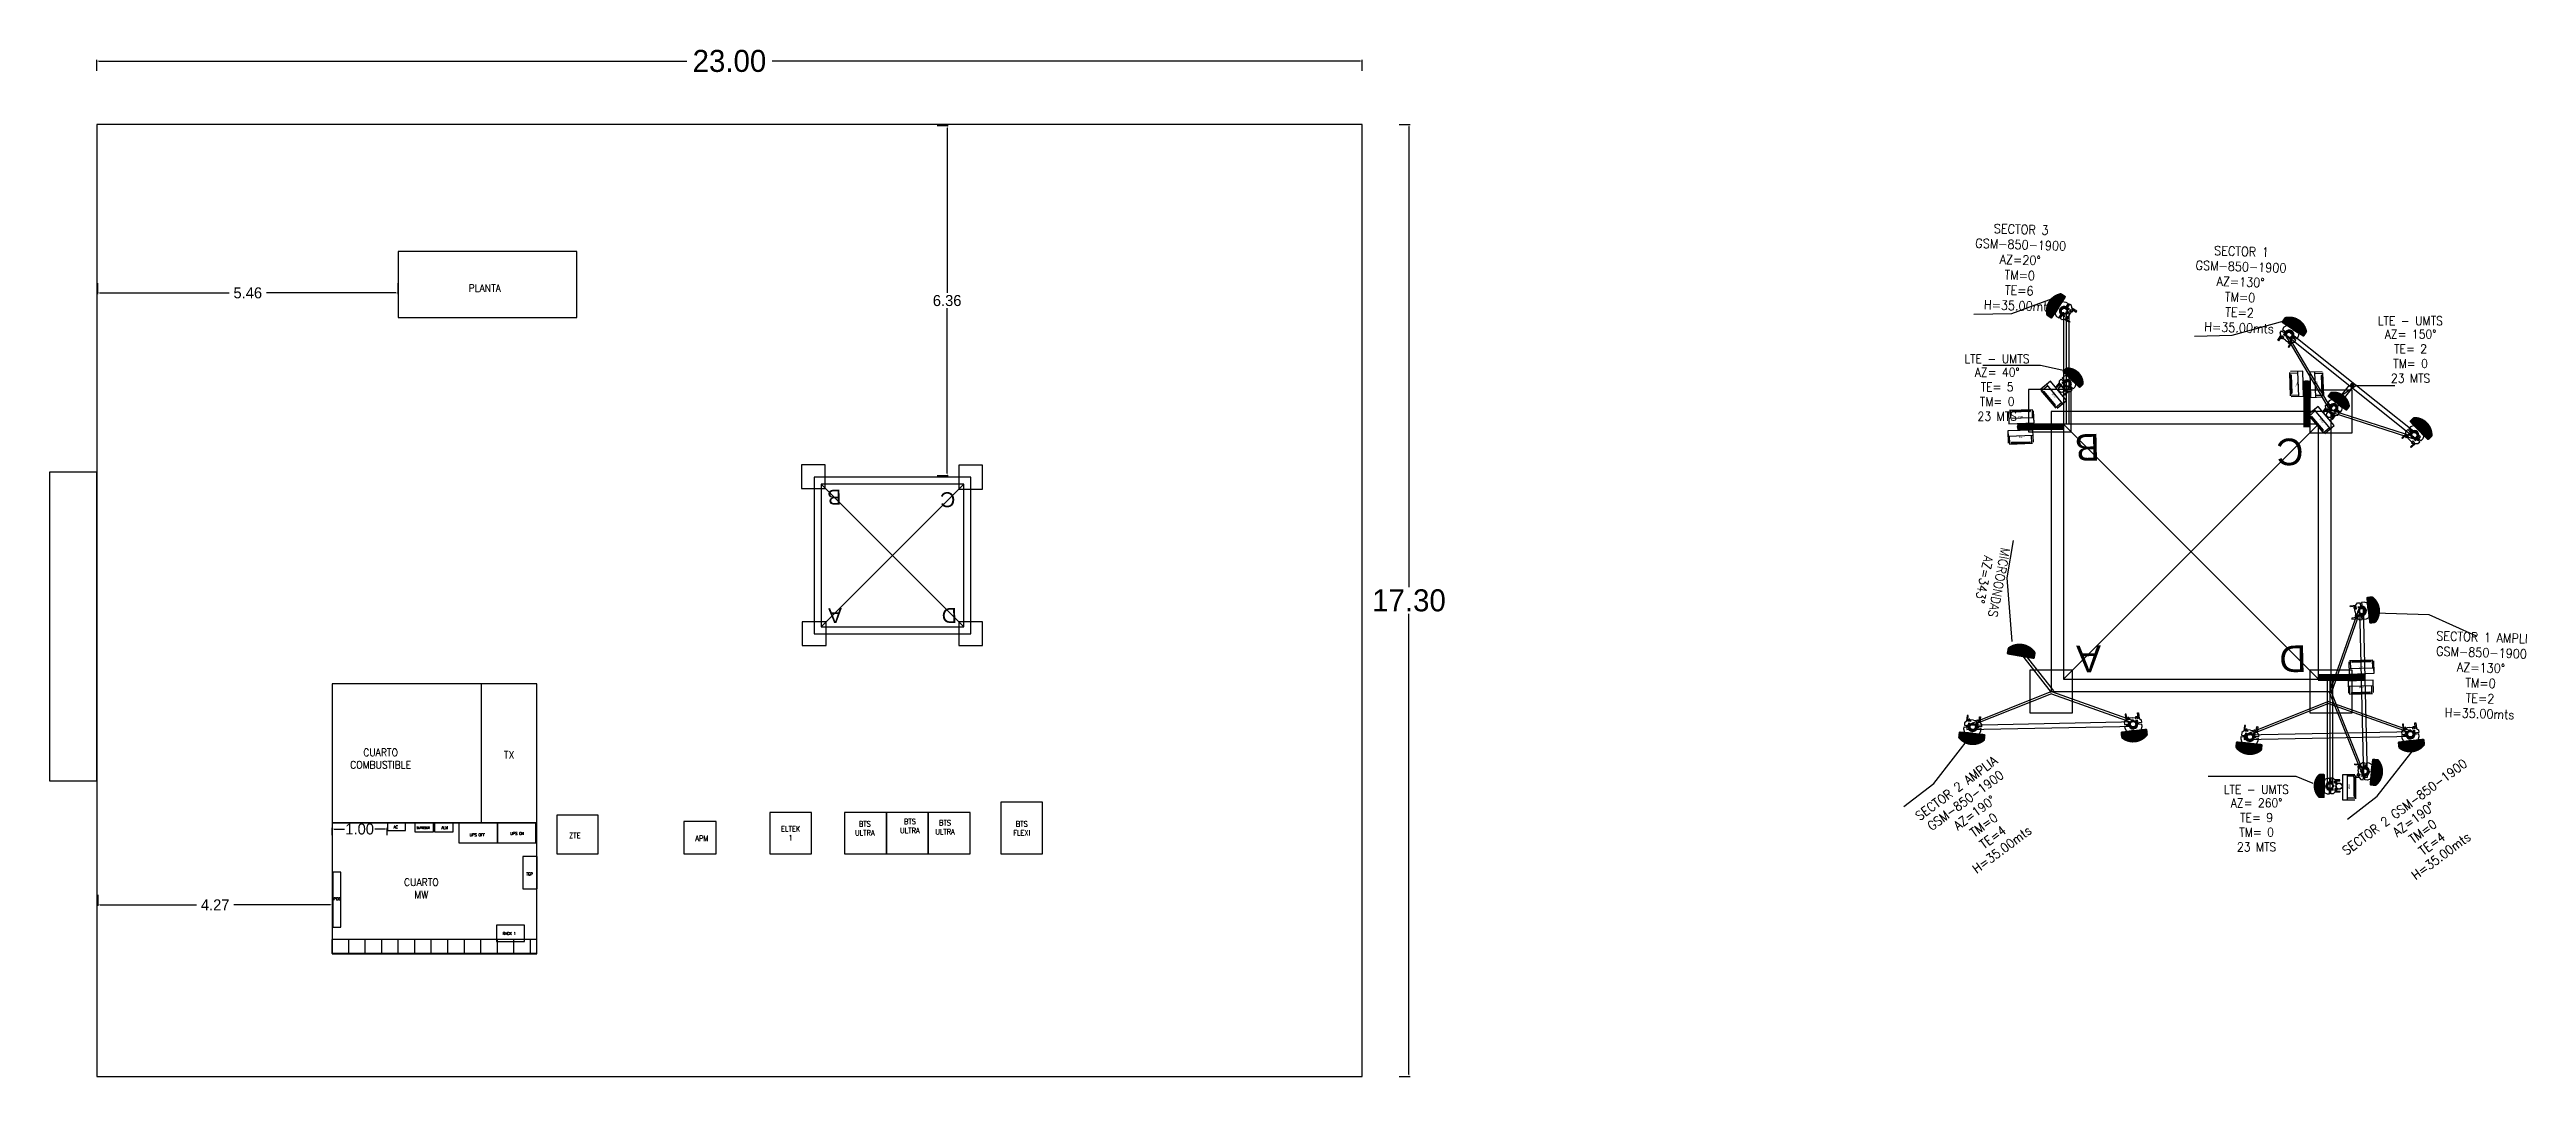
# Model space of a CAD drawing. Header units: millimetres. Extents: x 44 to 163, y 57 to 101.
# Drawn here: x 43.78 to 88.8, y 57.44 to 76.1 of the extents above; entities that cross this region are included whole.
import ezdxf

# ---------------------------------------------------------------- set-up
doc = ezdxf.new("R2010")
doc.units = ezdxf.units.MM
doc.header["$LTSCALE"] = 0.01
doc.header["$PDMODE"] = 35
doc.header["$PDSIZE"] = -10
for name, color, linetype in [('ANTENA GSM EXISTENTE', 7, 'Continuous'), ('CONSTRUCCION', 7, 'Continuous'), ('EQUIPO EXISTENTE', 7, 'Continuous'), ('EQUIPO NUEVO', 1, 'Continuous'), ('ESCALERILLA EXISTENTE', 4, 'Continuous'), ('PLANTA', 7, 'Continuous'), ('RECORRIDO CABLE UTP', 7, 'Continuous'), ('TEXTO', 5, 'Continuous')]:
    doc.layers.add(name, color=color, linetype=linetype)
doc.styles.add('A1', font='romans.shx', dxfattribs={"width": 0.9, "height": 0.09})
doc.dimstyles.new('interior', dxfattribs={"dimtxt": 0.2, "dimasz": 0.038, "dimexe": 0.02, "dimexo": 0.03, "dimgap": 0.04, "dimtad": 0, "dimtih": 1, "dimtoh": 1, "dimzin": 0, "dimdsep": 46, "dimtxsty": 'Standard', "dimcen": 0.04, "dimclrd": 5, "dimclre": 5, "dimclrt": 5, "dimadec": 3, "dimazin": 2, "dimtfac": 1, "dimtofl": 0, "dimtmove": 0, "dimatfit": 3, "dimfxl": 0.18, "dimtolj": 1, "dimtzin": 0, "dimarcsym": 0})

msp = doc.modelspace()

# ---------------------------------------------------------------- texts
at = {"attachment_point": 1, "rotation": 181.2885}
for s, insert, char_height, width in [('{\\fArial|b0|i0|c0|p34;B}', (81.049, 68.635), 0.48551, 1.99107), ('{\\fArial|b0|i0|c0|p34;C}', (84.751, 68.554), 0.48551, 1.99107), ('{\\fArial|b0|i0|c0|p34;B}', (58.171, 67.835), 0.27168, 1.11414), ('{\\fArial|b0|i0|c0|p34;C}', (60.243, 67.79), 0.27168, 1.11414), ('{\\fArial|b0|i0|c0|p34;A}', (58.186, 65.684), 0.27168, 1.11414), ('{\\fArial|b0|i0|c0|p34;D}', (60.272, 65.684), 0.27168, 1.11414), ('{\\fArial|b0|i0|c0|p34;A}', (81.076, 64.791), 0.48551, 1.99107), ('{\\fArial|b0|i0|c0|p34;D}', (84.804, 64.791), 0.48551, 1.99107)]:
    msp.add_mtext(s, dxfattribs=dict(at, insert=insert, char_height=char_height, width=width))
at = {"layer": 'EQUIPO EXISTENTE', "linetype": 'ByBlock'}
for rotation, p in [(310.0479, (80.165, 69.841)), (271.8618, (84.603, 70.06)), (91.8618, (85.005, 69.979)), (181.8618, (79.651, 69.445)), (310.0479, (85.034, 69.383)), (1.8618, (79.571, 69.043)), (181.8618, (85.833, 64.898)), (1.8618, (85.753, 64.496)), (90.0012, (85.591, 62.661))]:
    msp.add_text('RRU', height=0.0299, rotation=rotation, dxfattribs=at).set_placement(p)
at = {"layer": 'EQUIPO EXISTENTE', "attachment_point": 5, "style": 'A1'}
for s, insert, char_height in [('{\\H0.66667x;PLANTA}', (51.687, 71.768), 0.20397), ('{\\H0.66667x;CUARTO \\PCOMBUSTIBLE}', (49.794, 63.216), 0.20397), ('{\\H0.66667x;TX}', (52.131, 63.286), 0.20397), ('{\\H0.66667x;AC}', (50.069, 61.975), 0.07848), ('{\\H0.66667x;SUPRESOR}', (50.568, 61.959), 0.05496), ('{\\H0.66667x;ALM}', (50.958, 61.96), 0.07848), ('{\\H0.66667x;UPS OFF}', (51.552, 61.832), 0.07848), ('{\\H0.66667x;UPS ON}', (52.278, 61.855), 0.07848), ('{\\H0.66667x;ZTE}', (53.324, 61.818), 0.14743), ('{\\H0.66667x;APM}', (55.633, 61.767), 0.14743), ('{\\H0.66667x;ELTEK\\P1}', (57.247, 61.857), 0.14743), ('{\\H0.66667x;BTS\\PULTRA}', (58.596, 61.948), 0.14743), ('{\\H0.66667x;BTS\\PULTRA}', (59.416, 61.991), 0.14743), ('{\\H0.66667x;BTS\\PULTRA}', (60.054, 61.969), 0.14743), ('{\\H0.66667x;BTS\\PFLEXI}', (61.448, 61.948), 0.14743), ('{\\H0.66667x;CUARTO \\PMW}', (50.535, 60.856), 0.20397), ('{\\H0.66667x;TGP}', (52.503, 61.119), 0.07848), ('{\\H0.66667x;PDB}', (49.004, 60.667), 0.07848), ('{\\H0.66667x;RACK 1}', (52.131, 60.038), 0.07848)]:
    msp.add_mtext_dynamic_manual_height_columns(s, width=1.85703, gutter_width=500, heights=[0], dxfattribs=dict(at, insert=insert, char_height=char_height))
at = {"layer": 'TEXTO', "char_height": 0.1666, "attachment_point": 5, "style": 'A1'}
for s, width, insert, rotation in [('SECTOR 3\\PGSM-850-1900\\PAZ=20°\\PTM=0\\PTE=6\\PH=35.00mts ', 2.99154, (79.593, 72.141), 358.1681), ('SECTOR 1\\PGSM-850-1900\\PAZ=130°\\PTM=0\\PTE=2\\PH=35.00mts ', 2.99154, (83.598, 71.741), 358.1681), ('MICROONDAS\\PAZ=343° ', 1.85703, (79.077, 66.444), 259.0837), ('SECTOR 1 AMPLI\\PGSM-850-1900\\PAZ=130°\\PTM=0\\PTE=2\\PH=35.00mts ', 2.99154, (87.969, 64.728), 358.1681), ('SECTOR 2 AMPLIA\\PGSM-850-1900\\PAZ=190°\\PTM=0\\PTE=4\\PH=35.00mts ', 2.99154, (78.851, 62.122), 36.5922), ('SECTOR 2 GSM-850-1900\\PAZ=190°\\PTM=0\\PTE=4\\PH=35.00mts ', 2.99154, (86.915, 61.892), 36.5922)]:
    msp.add_mtext_dynamic_manual_height_columns(s, width=width, gutter_width=500, heights=[0], dxfattribs=dict(at, insert=insert, rotation=rotation))
at = {"layer": 'TEXTO', "color": 1, "char_height": 0.16, "attachment_point": 5, "rotation": 0.0829, "style": 'A1'}
for s, insert in [('LTE - UMTS', (86.688, 71.174)), ('AZ= 150°\\PTE= 2\\PTM= 0\\P23 MTS', (86.693, 70.529)), ('LTE - UMTS', (79.174, 70.483)), ('AZ= 40°\\PTE= 5\\PTM= 0\\P23 MTS', (79.179, 69.838)), ('LTE - UMTS', (83.889, 62.656)), ('AZ= 260°\\PTE= 9\\PTM= 0\\P23 MTS', (83.894, 62.011))]:
    msp.add_mtext_dynamic_manual_height_columns(s, width=1.85703, gutter_width=500, heights=[0], dxfattribs=dict(at, insert=insert))

# ---------------------------------------------------------------- blocks, each defined once
blk = doc.blocks.new('ANT EXIS')
at = {"layer": 'ANTENA GSM EXISTENTE'}
blk.add_hatch(color=256, dxfattribs=at).paths.add_polyline_path([(416.083, -87.742, 0.414214), (416.053, -87.724), (415.403, -87.894, 0.414214), (415.386, -87.924), (415.419, -88.052, 0.434129), (416.116, -87.869)])
at = {"layer": 'ANTENA GSM EXISTENTE', "const_width": 0.03}
blk.add_lwpolyline([(416.116, -87.869), (416.083, -87.742, 0.414214), (416.053, -87.724), (415.403, -87.894, 0.414214), (415.386, -87.924), (415.419, -88.052, 0.434129)], format="xyb", close=True, dxfattribs=at)
at = {"layer": 'ANTENA GSM EXISTENTE'}
for points in [[(415.487, -87.515), (415.454, -87.387), (415.427, -87.394), (415.467, -87.548)], [(415.636, -87.459), (415.5, -87.495), (415.43, -87.607), (415.448, -87.676)], [(415.448, -87.676), (415.577, -87.642), (415.651, -87.515)], [(415.459, -87.717), (415.588, -87.683), (415.714, -87.758)], [(415.728, -87.809), (415.535, -87.86), (415.477, -87.786), (415.459, -87.717)], [(415.497, -87.663), (415.508, -87.704)], [(415.54, -87.489), (415.534, -87.466), (415.506, -87.473), (415.513, -87.497)], [(415.54, -87.489), (415.534, -87.466), (415.506, -87.473), (415.513, -87.497)], [(415.535, -87.697), (415.524, -87.656)], [(415.533, -87.573), (415.558, -87.669)], [(415.533, -87.573), (415.558, -87.669)], [(415.548, -87.856), (415.575, -87.849)], [(415.585, -87.662), (415.56, -87.566)], [(415.585, -87.662), (415.56, -87.566)], [(415.636, -87.459), (415.773, -87.423), (415.889, -87.487), (415.907, -87.556)], [(415.907, -87.556), (415.777, -87.59), (415.651, -87.515)], [(415.918, -87.597), (415.788, -87.631), (415.714, -87.758)], [(415.735, -87.438), (415.728, -87.415), (415.756, -87.408), (415.762, -87.431)], [(415.735, -87.438), (415.728, -87.415), (415.756, -87.408), (415.762, -87.431)], [(415.728, -87.809), (415.921, -87.759), (415.936, -87.666), (415.918, -87.597)], [(415.78, -87.611), (415.755, -87.515)], [(415.78, -87.611), (415.755, -87.515)], [(415.793, -87.434), (415.76, -87.307), (415.787, -87.3), (415.827, -87.453)], [(415.782, -87.507), (415.808, -87.604)], [(415.782, -87.507), (415.808, -87.604)], [(415.841, -87.617), (415.83, -87.576)]]:
    blk.add_lwpolyline(points, dxfattribs=at)
for points in [[(415.495, -87.501), (415.558, -87.485), (415.567, -87.521), (415.505, -87.537)], [(415.495, -87.501), (415.558, -87.485), (415.567, -87.521), (415.505, -87.537)], [(415.78, -87.427), (415.717, -87.443), (415.727, -87.479), (415.789, -87.463)], [(415.78, -87.427), (415.717, -87.443), (415.727, -87.479), (415.789, -87.463)]]:
    blk.add_lwpolyline(points, close=True, dxfattribs=at)
for radius in [0.0901, 0.0901, 0.075]:
    blk.add_circle((415.683, -87.636), radius, dxfattribs=at)
for radius in [0.129, 0.129, 0.1, 0.1]:
    blk.add_arc((415.683, -87.636), radius, 194.68367, 14.68367, dxfattribs=at)
blk = doc.blocks.new('*D139')
at = {"layer": 'CONSTRUCCION', "color": 5, "lineweight": -2, "transparency": 16777216}
for p, q in [((44.635, 75.714), (44.635, 75.914)), ((44.673, 75.894), (55.362, 75.894)), ((67.597, 75.894), (56.909, 75.894)), ((67.635, 75.714), (67.635, 75.914))]:
    blk.add_line(p, q, dxfattribs=at)
at = {"layer": 'CONSTRUCCION', "color": 5, "lineweight": -3, "transparency": 16777216}
for points in [[(44.673, 75.901), (44.673, 75.888), (44.635, 75.894)], [(67.597, 75.901), (67.597, 75.888), (67.635, 75.894)]]:
    blk.add_solid(points, dxfattribs=at)
at = {"layer": 'Defpoints', "color": 0, "lineweight": -3, "transparency": 16777216}
for p in [(44.635, 75.894), (44.635, 74.74), (67.635, 74.74)]:
    blk.add_point(p, dxfattribs=at)
at = {"layer": 'CONSTRUCCION', "color": 5, "lineweight": -3, "transparency": 16777216, "insert": (56.135, 75.894), "char_height": 0.2, "attachment_point": 5}
blk.add_mtext('\\A1;{\\H2x;23.00}', dxfattribs=at)
blk = doc.blocks.new('*D140')
at = {"layer": 'CONSTRUCCION', "color": 5, "lineweight": -2, "transparency": 16777216}
for p, q in [((68.307, 74.74), (68.507, 74.74)), ((68.487, 74.702), (68.487, 66.33)), ((68.487, 57.478), (68.487, 65.85)), ((68.307, 57.44), (68.507, 57.44))]:
    blk.add_line(p, q, dxfattribs=at)
at = {"layer": 'CONSTRUCCION', "color": 5, "lineweight": -3, "transparency": 16777216}
for points in [[(68.481, 74.702), (68.494, 74.702), (68.487, 74.74)], [(68.481, 57.478), (68.494, 57.478), (68.487, 57.44)]]:
    blk.add_solid(points, dxfattribs=at)
at = {"layer": 'Defpoints', "color": 0, "lineweight": -3, "transparency": 16777216}
for p in [(67.635, 74.74), (67.635, 57.44), (68.487, 57.44)]:
    blk.add_point(p, dxfattribs=at)
at = {"layer": 'CONSTRUCCION', "color": 5, "lineweight": -3, "transparency": 16777216, "insert": (68.487, 66.09), "char_height": 0.2, "attachment_point": 5}
blk.add_mtext('\\A1;{\\H2x;17.30}', dxfattribs=at)
blk = doc.blocks.new('*D141')
at = {"layer": 'CONSTRUCCION', "color": 5, "lineweight": -2, "transparency": 16777216}
for p, q in [((44.65, 71.86), (44.65, 71.66)), ((44.688, 71.68), (47.04, 71.68)), ((50.072, 71.68), (47.72, 71.68)), ((50.11, 71.86), (50.11, 71.66))]:
    blk.add_line(p, q, dxfattribs=at)
at = {"layer": 'CONSTRUCCION', "color": 5, "lineweight": -3, "transparency": 16777216}
for points in [[(44.688, 71.686), (44.688, 71.673), (44.65, 71.68)], [(50.072, 71.686), (50.072, 71.673), (50.11, 71.68)]]:
    blk.add_solid(points, dxfattribs=at)
at = {"layer": 'Defpoints', "color": 0, "lineweight": -3, "transparency": 16777216}
for p in [(44.65, 72.067), (50.11, 72.067), (50.11, 71.68)]:
    blk.add_point(p, dxfattribs=at)
at = {"layer": 'CONSTRUCCION', "color": 5, "lineweight": -3, "transparency": 16777216, "insert": (47.38, 71.68), "char_height": 0.2, "attachment_point": 5}
blk.add_mtext('\\A1;5.46', dxfattribs=at)
blk = doc.blocks.new('*D143')
at = {"layer": 'CONSTRUCCION', "color": 5, "lineweight": -2, "transparency": 16777216}
for p, q in [((44.652, 60.738), (44.652, 60.538)), ((44.69, 60.558), (46.447, 60.558)), ((48.884, 60.558), (47.127, 60.558)), ((48.922, 60.738), (48.922, 60.538))]:
    blk.add_line(p, q, dxfattribs=at)
at = {"layer": 'CONSTRUCCION', "color": 5, "lineweight": -3, "transparency": 16777216}
for points in [[(44.69, 60.565), (44.69, 60.552), (44.652, 60.558)], [(48.884, 60.565), (48.884, 60.552), (48.922, 60.558)]]:
    blk.add_solid(points, dxfattribs=at)
at = {"layer": 'Defpoints', "color": 0, "lineweight": -3, "transparency": 16777216}
for p in [(44.652, 60.879), (48.922, 60.879), (48.922, 60.558)]:
    blk.add_point(p, dxfattribs=at)
at = {"layer": 'CONSTRUCCION', "color": 5, "lineweight": -3, "transparency": 16777216, "insert": (46.787, 60.558), "char_height": 0.2, "attachment_point": 5}
blk.add_mtext('\\A1;4.27', dxfattribs=at)
blk = doc.blocks.new('*D146')
at = {"layer": 'CONSTRUCCION', "color": 5, "lineweight": -2, "transparency": 16777216}
for p, q in [((48.913, 61.822), (48.913, 61.956)), ((48.951, 61.936), (49.14, 61.936)), ((49.875, 61.936), (49.687, 61.936)), ((49.913, 61.822), (49.913, 61.956))]:
    blk.add_line(p, q, dxfattribs=at)
at = {"layer": 'CONSTRUCCION', "color": 5, "lineweight": -3, "transparency": 16777216}
for points in [[(48.951, 61.943), (48.951, 61.93), (48.913, 61.936)], [(49.875, 61.943), (49.875, 61.93), (49.913, 61.936)]]:
    blk.add_solid(points, dxfattribs=at)
at = {"layer": 'Defpoints', "color": 0, "lineweight": -3, "transparency": 16777216}
for p in [(48.913, 61.792), (49.913, 61.936), (49.913, 61.792)]:
    blk.add_point(p, dxfattribs=at)
at = {"layer": 'CONSTRUCCION', "color": 5, "lineweight": -3, "transparency": 16777216, "insert": (49.413, 61.936), "char_height": 0.2, "attachment_point": 5}
blk.add_mtext('\\A1;1.00', dxfattribs=at)
blk = doc.blocks.new('*D179')
at = {"layer": 'CONSTRUCCION', "color": 5, "lineweight": -2, "transparency": 16777216}
for p, q in [((59.912, 74.72), (60.112, 74.72)), ((60.092, 74.682), (60.092, 71.68)), ((60.092, 68.398), (60.092, 71.4)), ((59.912, 68.36), (60.112, 68.36))]:
    blk.add_line(p, q, dxfattribs=at)
at = {"layer": 'CONSTRUCCION', "color": 5, "lineweight": -3, "transparency": 16777216}
for points in [[(60.086, 74.682), (60.099, 74.682), (60.092, 74.72)], [(60.086, 68.398), (60.099, 68.398), (60.092, 68.36)]]:
    blk.add_solid(points, dxfattribs=at)
at = {"layer": 'Defpoints', "color": 0, "lineweight": -3, "transparency": 16777216}
for p in [(59.679, 74.72), (59.679, 68.36), (60.092, 68.36)]:
    blk.add_point(p, dxfattribs=at)
at = {"layer": 'CONSTRUCCION', "color": 5, "lineweight": -3, "transparency": 16777216, "insert": (60.092, 71.54), "char_height": 0.2, "attachment_point": 5}
blk.add_mtext('\\A1;6.36', dxfattribs=at)
blk = doc.blocks.new('ANTENA EXISTENTE')
at = {"layer": 'EQUIPO NUEVO'}
blk.add_hatch(color=256, dxfattribs=at).paths.add_polyline_path([(-0.211, -0.099, 0.414214), (-0.192, -0.096), (0.027, 0.213, 0.414214), (0.024, 0.232), (-0.036, 0.276, 0.434129), (-0.272, -0.056)])
at = {"layer": 'EQUIPO NUEVO', "const_width": 0.0169}
blk.add_lwpolyline([(-0.272, -0.056), (-0.211, -0.099, 0.414214), (-0.192, -0.096), (0.027, 0.213, 0.414214), (0.024, 0.232), (-0.036, 0.276, 0.434129)], format="xyb", close=True, dxfattribs=at)
at = {"layer": 'EQUIPO NUEVO'}
for points in [[(-0.082, 0.058), (-0.148, -0.034), (-0.12, -0.079), (-0.087, -0.102)], [(-0.087, -0.102), (-0.044, -0.041), (-0.058, 0.041)], [(-0.082, 0.058), (-0.017, 0.15), (0.035, 0.14), (0.068, 0.116)], [(0.068, 0.116), (0.024, 0.055), (-0.058, 0.041)], [(-0.021, 0.144), (-0.031, 0.131)], [(0.033, 0.046), (0.079, 0.014)], [(0.033, 0.046), (0.079, 0.014)], [(0.042, 0.08), (0.062, 0.066)], [(0.088, 0.027), (0.042, 0.059)], [(0.088, 0.027), (0.042, 0.059)], [(0.087, 0.102), (0.044, 0.041), (0.058, -0.041)], [(0.071, 0.079), (0.051, 0.093)], [(0.084, -0.06), (0.131, 0.005), (0.12, 0.079), (0.087, 0.102)], [(0.115, -0.012), (0.126, -0.02), (0.136, -0.007), (0.124, 0.001)], [(0.115, -0.012), (0.126, -0.02), (0.136, -0.007), (0.124, 0.001)], [(0.129, 0.018), (0.189, -0.025), (0.199, -0.012), (0.126, 0.04)], [(-0.068, -0.116), (-0.024, -0.055), (0.058, -0.041)], [(0.084, -0.06), (0.038, -0.125), (-0.035, -0.14), (-0.068, -0.116)], [(0.004, -0.092), (-0.042, -0.059)], [(0.004, -0.092), (-0.042, -0.059)], [(-0.033, -0.046), (0.013, -0.079)], [(-0.033, -0.046), (0.013, -0.079)], [(0.025, -0.128), (0.086, -0.171), (0.077, -0.184), (0.004, -0.132)], [(0.049, -0.105), (0.06, -0.113), (0.051, -0.126), (0.04, -0.118)], [(0.049, -0.105), (0.06, -0.113), (0.051, -0.126), (0.04, -0.118)]]:
    blk.add_lwpolyline(points, dxfattribs=at)
for points in [[(0.13, 0.009), (0.109, -0.02), (0.092, -0.008), (0.113, 0.022)], [(0.13, 0.009), (0.109, -0.02), (0.092, -0.008), (0.113, 0.022)], [(0.034, -0.126), (0.055, -0.096), (0.038, -0.084), (0.017, -0.114)], [(0.034, -0.126), (0.055, -0.096), (0.038, -0.084), (0.017, -0.114)]]:
    blk.add_lwpolyline(points, close=True, dxfattribs=at)
for radius in [0.0509, 0.0509, 0.0424]:
    blk.add_circle((0, 0), radius, dxfattribs=at)
for radius in [0.0729, 0.0729, 0.0568, 0.0568]:
    blk.add_arc((0, 0), radius, 54.6254, 234.6254, dxfattribs=at)

# ---------------------------------------------------------------- dimensions: what is measured, and where the dimension line sits
at = {"layer": 'CONSTRUCCION', "lineweight": -3}
dim = msp.add_linear_dim(base=(44.635, 75.894), p1=(67.635, 74.74), p2=(44.635, 74.74), text='{\\H2x;<>}', dimstyle='interior', override={"dimfxlon": 1}, dxfattribs=at)
dim.commit()
dim.dimension.update_dxf_attribs({"geometry": '*D139', "text_midpoint": (56.135, 75.894)})
dim = msp.add_linear_dim(base=(68.487, 57.44), p1=(67.635, 74.74), p2=(67.635, 57.44), angle=90, text='{\\H2x;<>}', dimstyle='interior', override={"dimfxlon": 1}, dxfattribs=at)
dim.commit()
dim.dimension.update_dxf_attribs({"geometry": '*D140', "text_midpoint": (68.487, 66.09)})
dim = msp.add_linear_dim(base=(60.092, 68.36), p1=(59.679, 74.72), p2=(59.679, 68.36), angle=90, dimstyle='interior', override={"dimfxlon": 1}, dxfattribs=at)
dim.commit()
dim.dimension.update_dxf_attribs({"geometry": '*D179', "text_midpoint": (60.092, 71.54)})
for base, p1, p2, picture, middle in [((50.11, 71.68), (44.65, 72.067), (50.11, 72.067), '*D141', (47.38, 71.68)), ((48.922, 60.558), (44.652, 60.879), (48.922, 60.879), '*D143', (46.787, 60.558))]:
    dim = msp.add_linear_dim(base=base, p1=p1, p2=p2, dimstyle='interior', override={"dimfxlon": 1}, dxfattribs=at)
    dim.commit()
    dim.dimension.update_dxf_attribs({"geometry": picture, "text_midpoint": middle})
dim = msp.add_linear_dim(base=(49.913, 61.936), p1=(48.913, 61.792), p2=(49.913, 61.792), dimstyle='interior', override={"dimfxlon": 1}, dxfattribs=at)
dim.commit()
dim.dimension.update_dxf_attribs({"geometry": '*D146', "text_midpoint": (49.413, 61.936), "dimtype": 160})

# ---------------------------------------------------------------- hatches: boundary and pattern name
at = {"layer": 'ANTENA GSM EXISTENTE'}
msp.add_hatch(color=256, dxfattribs=at).paths.add_polyline_path([(79.363, 65.137, 0.414214), (79.377, 65.117), (79.835, 65.038, 0.414214), (79.854, 65.052), (79.87, 65.142, 0.434129), (79.379, 65.227)])
at = {"layer": 'EQUIPO EXISTENTE', "lineweight": -3}
for points in [[(85.552, 70.02), (85.546, 70.012), (85.658, 69.923), (85.665, 69.932)], [(85.672, 70.004, 1), (85.592, 70.008, 1)]]:
    msp.add_hatch(color=256, dxfattribs=at).paths.add_polyline_path(points)

# ---------------------------------------------------------------- linework, layer by layer
at = {"lineweight": -3}
for points in [[(85.252, 69.585), (85.584, 70.002)], [(85.307, 69.535), (85.639, 69.952)], [(80.161, 64.437), (85.247, 64.437), (85.247, 69.524), (80.161, 69.524), (80.161, 64.437)], [(57.674, 65.486), (60.52, 65.486), (60.52, 68.332), (57.674, 68.332), (57.674, 65.486)]]:
    msp.add_lwpolyline(points, dxfattribs=at)
at = {"layer": 'ANTENA GSM EXISTENTE', "const_width": 0.0208}
msp.add_lwpolyline([(79.379, 65.227), (79.363, 65.137, 0.414214), (79.377, 65.117), (79.835, 65.038, 0.414214), (79.854, 65.052), (79.87, 65.142, 0.434129)], format="xyb", close=True, dxfattribs=at)
at = {"layer": 'CONSTRUCCION'}
for p, q in [((80.387, 64.663), (85.021, 69.297)), ((80.387, 69.297), (85.021, 64.663)), ((57.801, 65.612), (60.394, 68.206)), ((57.801, 68.206), (60.394, 65.612))]:
    msp.add_line(p, q, dxfattribs=at)
at = {"layer": 'CONSTRUCCION', "lineweight": -3}
for points in [[(44.635, 57.44), (67.635, 57.44), (67.635, 74.74), (44.635, 74.74)], [(50.112, 71.234), (53.362, 71.234), (53.362, 72.434), (50.112, 72.434)], [(44.635, 68.423), (43.776, 68.423), (43.776, 62.811), (44.635, 62.811)], [(48.916, 62.047), (52.636, 62.047), (52.636, 64.577), (48.916, 64.577)], [(52.999, 61.486), (53.749, 61.486), (53.749, 62.186), (52.999, 62.186)], [(56.867, 61.486), (57.627, 61.486), (57.627, 62.236), (56.867, 62.236)], [(58.228, 61.486), (58.988, 61.486), (58.988, 62.236), (58.228, 62.236)], [(58.988, 61.486), (59.748, 61.486), (59.748, 62.236), (58.988, 62.236)], [(59.748, 61.486), (60.508, 61.486), (60.508, 62.236), (59.748, 62.236)], [(61.068, 61.486), (61.828, 61.486), (61.828, 62.424), (61.068, 62.424)], [(48.916, 59.667), (52.636, 59.667), (52.636, 62.047), (48.916, 62.047)], [(49.918, 61.908), (50.248, 61.908), (50.248, 62.048), (49.918, 62.048)], [(50.418, 61.887), (50.758, 61.887), (50.758, 62.047), (50.418, 62.047)], [(50.772, 61.887), (51.112, 61.887), (51.112, 62.047), (50.772, 62.047)], [(51.216, 61.685), (51.916, 61.685), (51.916, 62.045), (51.216, 62.045)], [(51.916, 61.685), (52.616, 61.685), (52.616, 62.045), (51.916, 62.045)], [(55.303, 61.486), (55.893, 61.486), (55.893, 62.076), (55.303, 62.076)], [(52.378, 60.847), (52.638, 60.847), (52.638, 61.437), (52.378, 61.437)], [(48.924, 60.15), (49.074, 60.15), (49.074, 61.15), (48.924, 61.15)], [(51.901, 59.89), (52.411, 59.89), (52.411, 60.19), (51.901, 60.19)]]:
    msp.add_lwpolyline(points, close=True, dxfattribs=at)
for points in [[(80.388, 69.293), (80.388, 71.333)], [(80.438, 69.293), (80.438, 71.341)], [(80.488, 69.293), (80.488, 71.341)], [(86.874, 69.065), (84.458, 70.988)], [(84.757, 69.241), (84.757, 70.081)], [(84.777, 69.241), (84.777, 70.081)], [(84.797, 69.241), (84.797, 70.081)], [(84.817, 69.241), (84.817, 70.081)], [(84.837, 69.241), (84.837, 70.081)], [(84.857, 69.241), (84.857, 70.081)], [(80.39, 69.297), (79.55, 69.297)], [(80.39, 69.277), (79.55, 69.277)], [(80.39, 69.257), (79.55, 69.257)], [(80.39, 69.237), (79.55, 69.237)], [(80.39, 69.217), (79.55, 69.217)], [(80.39, 69.197), (79.55, 69.197)], [(85.912, 62.878), (85.84, 65.965)], [(80.168, 64.416), (79.624, 65.106)], [(80.207, 64.447), (79.663, 65.137)], [(51.619, 64.577), (51.619, 62.047)], [(85.014, 64.744), (85.854, 64.744)], [(85.014, 64.724), (85.854, 64.724)], [(85.014, 64.704), (85.854, 64.704)], [(85.014, 64.684), (85.854, 64.684)], [(85.014, 64.664), (85.854, 64.664)], [(85.014, 64.644), (85.854, 64.644)], [(85.182, 62.643), (85.182, 64.683)], [(85.232, 62.643), (85.232, 64.691)], [(85.282, 62.643), (85.282, 64.691)], [(78.63, 63.745), (81.717, 63.807)], [(83.668, 63.564), (86.755, 63.626)], [(50.248, 62.048), (50.418, 62.048)]]:
    msp.add_lwpolyline(points, dxfattribs=at)
at = {"layer": 'CONSTRUCCION'}
for points in [[(80.522, 69.926), (79.75, 69.926), (79.75, 69.154), (80.522, 69.154)], [(85.633, 69.91), (84.861, 69.91), (84.861, 69.137), (85.633, 69.137)], [(85.021, 64.663), (85.021, 69.297), (80.387, 69.297), (80.387, 64.663)], [(57.876, 68.557), (57.444, 68.557), (57.444, 68.125), (57.876, 68.125)], [(60.736, 68.548), (60.304, 68.548), (60.304, 68.116), (60.736, 68.116)], [(60.394, 65.612), (60.394, 68.206), (57.801, 68.206), (57.801, 65.612)], [(57.89, 65.702), (57.458, 65.702), (57.458, 65.27), (57.89, 65.27)], [(60.736, 65.702), (60.304, 65.702), (60.304, 65.27), (60.736, 65.27)], [(80.547, 64.823), (79.775, 64.823), (79.775, 64.051), (80.547, 64.051)], [(85.633, 64.823), (84.861, 64.823), (84.861, 64.051), (85.633, 64.051)]]:
    msp.add_lwpolyline(points, close=True, dxfattribs=at)
at = {"layer": 'EQUIPO EXISTENTE'}
for p, q in [((84.732, 70.257), (84.51, 70.25)), ((84.732, 70.257), (84.638, 70.254)), ((84.638, 70.254), (84.653, 69.799)), ((84.747, 69.802), (84.732, 70.257)), ((85.083, 70.244), (84.862, 70.237)), ((84.862, 70.237), (84.876, 69.782)), ((84.97, 69.785), (84.955, 70.24)), ((79.973, 69.908), (80.243, 69.587)), ((80.145, 70.076), (79.975, 69.933)), ((79.979, 69.9), (80.091, 69.994)), ((80, 69.876), (80.018, 69.891)), ((80.004, 69.871), (80.027, 69.89)), ((80.007, 69.866), (80.03, 69.886)), ((80.011, 69.862), (80.034, 69.881)), ((80.015, 69.857), (80.038, 69.877)), ((80.019, 69.853), (80.042, 69.872)), ((80.023, 69.848), (80.046, 69.867)), ((80.027, 69.89), (80.235, 69.643)), ((80.027, 69.844), (80.05, 69.863)), ((80.031, 69.839), (80.054, 69.858)), ((80.034, 69.834), (80.057, 69.854)), ((80.038, 69.83), (80.061, 69.849)), ((80.042, 69.825), (80.065, 69.844)), ((80.046, 69.821), (80.069, 69.84)), ((80.05, 69.816), (80.073, 69.835)), ((80.054, 69.811), (80.077, 69.831)), ((80.058, 69.807), (80.08, 69.826)), ((80.061, 69.802), (80.084, 69.822)), ((80.065, 69.798), (80.088, 69.817)), ((80.069, 69.793), (80.092, 69.812)), ((80.145, 70.076), (80.073, 70.016)), ((80.073, 70.016), (80.366, 69.667)), ((80.073, 69.789), (80.096, 69.808)), ((80.077, 69.784), (80.1, 69.803)), ((80.081, 69.779), (80.104, 69.799)), ((80.085, 69.775), (80.107, 69.794)), ((80.088, 69.77), (80.111, 69.789)), ((80.437, 69.727), (80.145, 70.076)), ((84.493, 70.231), (84.507, 69.812)), ((84.493, 70.221), (84.639, 70.226)), ((84.494, 70.189), (84.518, 70.19)), ((84.494, 70.183), (84.524, 70.184)), ((84.495, 70.177), (84.525, 70.178)), ((84.495, 70.171), (84.525, 70.172)), ((84.495, 70.165), (84.525, 70.166)), ((84.495, 70.159), (84.525, 70.16)), ((84.495, 70.153), (84.525, 70.154)), ((84.496, 70.147), (84.526, 70.148)), ((84.496, 70.141), (84.526, 70.142)), ((84.496, 70.135), (84.526, 70.136)), ((84.496, 70.129), (84.526, 70.13)), ((84.496, 70.123), (84.526, 70.124)), ((84.497, 70.117), (84.527, 70.118)), ((84.497, 70.111), (84.527, 70.112)), ((84.497, 70.105), (84.527, 70.106)), ((84.497, 70.099), (84.527, 70.1)), ((84.497, 70.093), (84.527, 70.094)), ((84.498, 70.087), (84.527, 70.088)), ((84.498, 70.081), (84.528, 70.082)), ((84.498, 70.075), (84.528, 70.076)), ((84.498, 70.069), (84.528, 70.07)), ((84.498, 70.063), (84.528, 70.064)), ((84.499, 70.057), (84.528, 70.058)), ((84.499, 70.052), (84.529, 70.052)), ((84.499, 70.046), (84.529, 70.046)), ((84.499, 70.04), (84.529, 70.041)), ((84.499, 70.034), (84.529, 70.035)), ((84.5, 70.028), (84.529, 70.029)), ((84.5, 70.022), (84.53, 70.023)), ((84.5, 70.016), (84.53, 70.017)), ((84.5, 70.01), (84.53, 70.011)), ((84.5, 70.004), (84.53, 70.005)), ((84.5, 69.998), (84.53, 69.999)), ((84.501, 69.992), (84.531, 69.993)), ((84.501, 69.986), (84.531, 69.987)), ((84.501, 69.98), (84.531, 69.981)), ((84.501, 69.974), (84.531, 69.975)), ((84.501, 69.968), (84.531, 69.969)), ((84.502, 69.962), (84.532, 69.963)), ((84.502, 69.956), (84.532, 69.957)), ((84.502, 69.95), (84.532, 69.951)), ((84.502, 69.944), (84.532, 69.945)), ((84.502, 69.938), (84.532, 69.939)), ((84.503, 69.932), (84.533, 69.933)), ((84.503, 69.926), (84.533, 69.927)), ((84.503, 69.92), (84.533, 69.921)), ((84.503, 69.914), (84.533, 69.915)), ((84.503, 69.908), (84.533, 69.909)), ((84.504, 69.902), (84.534, 69.903)), ((84.504, 69.896), (84.534, 69.897)), ((84.504, 69.89), (84.534, 69.891)), ((84.504, 69.884), (84.534, 69.885)), ((84.504, 69.878), (84.534, 69.879)), ((84.505, 69.872), (84.535, 69.873)), ((84.505, 69.866), (84.535, 69.867)), ((84.505, 69.86), (84.535, 69.861)), ((84.505, 69.854), (84.529, 69.855)), ((84.506, 69.822), (84.652, 69.827)), ((84.524, 70.184), (84.535, 69.861)), ((84.525, 69.795), (84.747, 69.802)), ((84.876, 69.782), (85.098, 69.79)), ((85.102, 70.217), (84.956, 70.212)), ((85.115, 69.818), (84.969, 69.813)), ((85.103, 70.179), (85.073, 70.178)), ((85.084, 69.855), (85.073, 70.178)), ((85.103, 70.173), (85.073, 70.172)), ((85.103, 70.167), (85.074, 70.166)), ((85.104, 70.161), (85.074, 70.16)), ((85.104, 70.155), (85.074, 70.154)), ((85.104, 70.149), (85.074, 70.148)), ((85.104, 70.143), (85.074, 70.142)), ((85.104, 70.137), (85.074, 70.136)), ((85.105, 70.131), (85.075, 70.13)), ((85.105, 70.125), (85.075, 70.124)), ((85.105, 70.119), (85.075, 70.118)), ((85.105, 70.113), (85.075, 70.112)), ((85.105, 70.107), (85.075, 70.106)), ((85.106, 70.101), (85.076, 70.1)), ((85.106, 70.095), (85.076, 70.094)), ((85.106, 70.089), (85.076, 70.088)), ((85.106, 70.083), (85.076, 70.082)), ((85.106, 70.077), (85.076, 70.076)), ((85.107, 70.071), (85.077, 70.071)), ((85.107, 70.065), (85.077, 70.065)), ((85.107, 70.06), (85.077, 70.059)), ((85.107, 70.054), (85.077, 70.053)), ((85.107, 70.048), (85.077, 70.047)), ((85.108, 70.042), (85.078, 70.041)), ((85.108, 70.036), (85.078, 70.035)), ((85.108, 70.03), (85.078, 70.029)), ((85.108, 70.024), (85.078, 70.023)), ((85.108, 70.018), (85.078, 70.017)), ((85.103, 70.185), (85.079, 70.184)), ((85.109, 70.012), (85.079, 70.011)), ((85.109, 70.006), (85.079, 70.005)), ((85.109, 70), (85.079, 69.999)), ((85.109, 69.994), (85.079, 69.993)), ((85.109, 69.988), (85.079, 69.987)), ((85.109, 69.982), (85.08, 69.981)), ((85.11, 69.976), (85.08, 69.975)), ((85.11, 69.97), (85.08, 69.969)), ((85.11, 69.964), (85.08, 69.963)), ((85.11, 69.958), (85.08, 69.957)), ((85.11, 69.952), (85.081, 69.951)), ((85.111, 69.946), (85.081, 69.945)), ((85.111, 69.94), (85.081, 69.939)), ((85.111, 69.934), (85.081, 69.933)), ((85.111, 69.928), (85.081, 69.927)), ((85.111, 69.922), (85.081, 69.921)), ((85.112, 69.916), (85.082, 69.915)), ((85.112, 69.91), (85.082, 69.909)), ((85.112, 69.904), (85.082, 69.903)), ((85.112, 69.898), (85.082, 69.897)), ((85.112, 69.892), (85.082, 69.891)), ((85.113, 69.886), (85.083, 69.885)), ((85.113, 69.88), (85.083, 69.879)), ((85.113, 69.874), (85.083, 69.873)), ((85.113, 69.868), (85.083, 69.867)), ((85.113, 69.862), (85.083, 69.861)), ((85.114, 69.856), (85.084, 69.855)), ((85.114, 69.85), (85.09, 69.849)), ((85.115, 69.808), (85.101, 70.227)), ((79.386, 69.523), (79.393, 69.302)), ((79.845, 69.41), (79.39, 69.395)), ((79.823, 69.555), (79.404, 69.542)), ((79.414, 69.542), (79.418, 69.396)), ((79.445, 69.543), (79.446, 69.519)), ((79.451, 69.543), (79.452, 69.513)), ((79.776, 69.524), (79.452, 69.513)), ((79.457, 69.543), (79.458, 69.514)), ((79.463, 69.544), (79.464, 69.514)), ((79.469, 69.544), (79.47, 69.514)), ((79.475, 69.544), (79.476, 69.514)), ((79.481, 69.544), (79.482, 69.514)), ((79.487, 69.544), (79.488, 69.515)), ((79.493, 69.545), (79.494, 69.515)), ((79.499, 69.545), (79.5, 69.515)), ((79.505, 69.545), (79.506, 69.515)), ((79.511, 69.545), (79.512, 69.515)), ((79.517, 69.545), (79.518, 69.516)), ((79.523, 69.546), (79.524, 69.516)), ((79.529, 69.546), (79.53, 69.516)), ((79.535, 69.546), (79.536, 69.516)), ((79.541, 69.546), (79.542, 69.516)), ((79.547, 69.546), (79.548, 69.516)), ((79.553, 69.547), (79.554, 69.517)), ((79.559, 69.547), (79.56, 69.517)), ((79.565, 69.547), (79.566, 69.517)), ((79.571, 69.547), (79.572, 69.517)), ((79.577, 69.547), (79.578, 69.517)), ((79.583, 69.548), (79.584, 69.518)), ((79.589, 69.548), (79.59, 69.518)), ((79.595, 69.548), (79.596, 69.518)), ((79.601, 69.548), (79.602, 69.518)), ((79.607, 69.548), (79.608, 69.518)), ((79.613, 69.549), (79.614, 69.519)), ((79.619, 69.549), (79.62, 69.519)), ((79.625, 69.549), (79.626, 69.519)), ((79.631, 69.549), (79.632, 69.519)), ((79.637, 69.549), (79.638, 69.519)), ((79.643, 69.55), (79.644, 69.52)), ((79.649, 69.55), (79.65, 69.52)), ((79.655, 69.55), (79.656, 69.52)), ((79.661, 69.55), (79.662, 69.52)), ((79.667, 69.55), (79.668, 69.52)), ((79.673, 69.55), (79.674, 69.521)), ((79.679, 69.551), (79.68, 69.521)), ((79.685, 69.551), (79.686, 69.521)), ((79.691, 69.551), (79.692, 69.521)), ((79.697, 69.551), (79.698, 69.521)), ((79.703, 69.551), (79.704, 69.522)), ((79.709, 69.552), (79.71, 69.522)), ((79.715, 69.552), (79.716, 69.522)), ((79.721, 69.552), (79.722, 69.522)), ((79.727, 69.552), (79.728, 69.522)), ((79.733, 69.552), (79.734, 69.523)), ((79.739, 69.553), (79.74, 69.523)), ((79.745, 69.553), (79.746, 69.523)), ((79.751, 69.553), (79.752, 69.523)), ((79.757, 69.553), (79.758, 69.523)), ((79.763, 69.553), (79.764, 69.523)), ((79.769, 69.554), (79.77, 69.524)), ((79.775, 69.554), (79.776, 69.524)), ((79.781, 69.554), (79.781, 69.53)), ((79.812, 69.555), (79.817, 69.409)), ((79.848, 69.317), (79.841, 69.538)), ((79.848, 69.317), (79.845, 69.41)), ((80.092, 69.766), (80.115, 69.785)), ((80.096, 69.761), (80.119, 69.78)), ((80.1, 69.756), (80.123, 69.776)), ((80.104, 69.752), (80.127, 69.771)), ((80.108, 69.747), (80.131, 69.767)), ((80.112, 69.743), (80.134, 69.762)), ((80.115, 69.738), (80.138, 69.757)), ((80.119, 69.734), (80.142, 69.753)), ((80.123, 69.729), (80.146, 69.748)), ((80.127, 69.724), (80.15, 69.744)), ((80.131, 69.72), (80.154, 69.739)), ((80.135, 69.715), (80.158, 69.734)), ((80.138, 69.711), (80.161, 69.73)), ((80.142, 69.706), (80.165, 69.725)), ((80.146, 69.701), (80.169, 69.721)), ((80.15, 69.697), (80.173, 69.716)), ((80.154, 69.692), (80.177, 69.712)), ((80.158, 69.688), (80.181, 69.707)), ((80.162, 69.683), (80.185, 69.702)), ((80.165, 69.679), (80.188, 69.698)), ((80.169, 69.674), (80.192, 69.693)), ((80.173, 69.669), (80.196, 69.689)), ((80.177, 69.665), (80.2, 69.684)), ((80.181, 69.66), (80.204, 69.679)), ((80.185, 69.656), (80.208, 69.675)), ((80.189, 69.651), (80.212, 69.67)), ((80.192, 69.646), (80.215, 69.666)), ((80.196, 69.642), (80.219, 69.661)), ((80.2, 69.637), (80.223, 69.657)), ((80.204, 69.633), (80.227, 69.652)), ((80.208, 69.628), (80.231, 69.647)), ((80.212, 69.624), (80.235, 69.643)), ((80.216, 69.619), (80.234, 69.634)), ((80.236, 69.595), (80.348, 69.689)), ((80.268, 69.585), (80.437, 69.727)), ((84.841, 69.45), (85.111, 69.129)), ((85.013, 69.618), (84.844, 69.475)), ((84.848, 69.442), (84.96, 69.536)), ((84.868, 69.418), (84.887, 69.433)), ((84.872, 69.413), (84.895, 69.432)), ((84.876, 69.782), (84.97, 69.785)), ((84.876, 69.408), (84.899, 69.428)), ((84.88, 69.404), (84.903, 69.423)), ((84.884, 69.399), (84.907, 69.419)), ((84.888, 69.395), (84.91, 69.414)), ((84.891, 69.39), (84.914, 69.409)), ((84.895, 69.432), (85.103, 69.185)), ((84.895, 69.385), (84.918, 69.405)), ((84.899, 69.381), (84.922, 69.4)), ((84.903, 69.376), (84.926, 69.396)), ((84.907, 69.372), (84.93, 69.391)), ((84.911, 69.367), (84.934, 69.386)), ((84.915, 69.363), (84.937, 69.382)), ((84.918, 69.358), (84.941, 69.377)), ((84.922, 69.353), (84.945, 69.373)), ((84.926, 69.349), (84.949, 69.368)), ((84.93, 69.344), (84.953, 69.364)), ((84.934, 69.34), (84.957, 69.359)), ((84.938, 69.335), (84.961, 69.354)), ((85.013, 69.618), (84.942, 69.557)), ((84.942, 69.557), (85.234, 69.209)), ((84.942, 69.33), (84.964, 69.35)), ((84.945, 69.326), (84.968, 69.345)), ((84.949, 69.321), (84.972, 69.341)), ((84.953, 69.317), (84.976, 69.336)), ((85.306, 69.269), (85.013, 69.618)), ((79.829, 69.187), (79.374, 69.172)), ((79.374, 69.172), (79.381, 68.951)), ((79.374, 69.172), (79.377, 69.079)), ((79.377, 69.079), (79.832, 69.093)), ((79.393, 69.302), (79.848, 69.317)), ((79.4, 68.933), (79.819, 68.947)), ((79.41, 68.933), (79.405, 69.08)), ((79.442, 68.935), (79.441, 68.958)), ((79.447, 68.965), (79.77, 68.975)), ((79.448, 68.935), (79.447, 68.965)), ((79.453, 68.935), (79.453, 68.965)), ((79.459, 68.935), (79.459, 68.965)), ((79.465, 68.935), (79.464, 68.965)), ((79.471, 68.935), (79.47, 68.965)), ((79.477, 68.936), (79.476, 68.966)), ((79.483, 68.936), (79.482, 68.966)), ((79.489, 68.936), (79.488, 68.966)), ((79.495, 68.936), (79.494, 68.966)), ((79.501, 68.936), (79.5, 68.966)), ((79.507, 68.937), (79.506, 68.967)), ((79.513, 68.937), (79.512, 68.967)), ((79.519, 68.937), (79.518, 68.967)), ((79.525, 68.937), (79.524, 68.967)), ((79.531, 68.937), (79.53, 68.967)), ((79.537, 68.938), (79.536, 68.968)), ((79.543, 68.938), (79.542, 68.968)), ((79.549, 68.938), (79.548, 68.968)), ((79.555, 68.938), (79.554, 68.968)), ((79.561, 68.938), (79.56, 68.968)), ((79.567, 68.939), (79.566, 68.969)), ((79.573, 68.939), (79.572, 68.969)), ((79.579, 68.939), (79.578, 68.969)), ((79.585, 68.939), (79.584, 68.969)), ((79.591, 68.939), (79.59, 68.969)), ((79.597, 68.94), (79.596, 68.969)), ((79.603, 68.94), (79.602, 68.97)), ((79.609, 68.94), (79.608, 68.97)), ((79.615, 68.94), (79.614, 68.97)), ((79.621, 68.94), (79.62, 68.97)), ((79.627, 68.941), (79.626, 68.97)), ((79.633, 68.941), (79.632, 68.971)), ((79.639, 68.941), (79.638, 68.971)), ((79.645, 68.941), (79.644, 68.971)), ((79.651, 68.941), (79.65, 68.971)), ((79.657, 68.942), (79.656, 68.971)), ((79.663, 68.942), (79.662, 68.972)), ((79.669, 68.942), (79.668, 68.972)), ((79.675, 68.942), (79.674, 68.972)), ((79.681, 68.942), (79.68, 68.972)), ((79.687, 68.942), (79.686, 68.972)), ((79.693, 68.943), (79.692, 68.973)), ((79.699, 68.943), (79.698, 68.973)), ((79.705, 68.943), (79.704, 68.973)), ((79.711, 68.943), (79.71, 68.973)), ((79.717, 68.943), (79.716, 68.973)), ((79.723, 68.944), (79.722, 68.974)), ((79.729, 68.944), (79.728, 68.974)), ((79.735, 68.944), (79.734, 68.974)), ((79.741, 68.944), (79.74, 68.974)), ((79.747, 68.944), (79.746, 68.974)), ((79.753, 68.945), (79.752, 68.975)), ((79.759, 68.945), (79.758, 68.975)), ((79.765, 68.945), (79.764, 68.975)), ((79.771, 68.945), (79.77, 68.975)), ((79.777, 68.945), (79.776, 68.969)), ((79.809, 68.946), (79.804, 69.092)), ((79.836, 68.965), (79.829, 69.187)), ((84.957, 69.312), (84.98, 69.331)), ((84.961, 69.308), (84.984, 69.327)), ((84.965, 69.303), (84.988, 69.322)), ((84.968, 69.298), (84.991, 69.318)), ((84.972, 69.294), (84.995, 69.313)), ((84.976, 69.289), (84.999, 69.308)), ((84.98, 69.285), (85.003, 69.304)), ((84.984, 69.28), (85.007, 69.299)), ((84.988, 69.275), (85.011, 69.295)), ((84.992, 69.271), (85.015, 69.29)), ((84.995, 69.266), (85.018, 69.286)), ((84.999, 69.262), (85.022, 69.281)), ((85.003, 69.257), (85.026, 69.276)), ((85.007, 69.253), (85.03, 69.272)), ((85.011, 69.248), (85.034, 69.267)), ((85.015, 69.243), (85.038, 69.263)), ((85.019, 69.239), (85.041, 69.258)), ((85.022, 69.234), (85.045, 69.253)), ((85.026, 69.23), (85.049, 69.249)), ((85.03, 69.225), (85.053, 69.244)), ((85.034, 69.22), (85.057, 69.24)), ((85.038, 69.216), (85.061, 69.235)), ((85.042, 69.211), (85.065, 69.231)), ((85.046, 69.207), (85.068, 69.226)), ((85.049, 69.202), (85.072, 69.221)), ((85.053, 69.198), (85.076, 69.217)), ((85.057, 69.193), (85.08, 69.212)), ((85.061, 69.188), (85.084, 69.208)), ((85.065, 69.184), (85.088, 69.203)), ((85.069, 69.179), (85.092, 69.198)), ((85.073, 69.175), (85.095, 69.194)), ((85.076, 69.17), (85.099, 69.189)), ((85.08, 69.165), (85.103, 69.185)), ((85.084, 69.161), (85.102, 69.176)), ((85.105, 69.136), (85.216, 69.231)), ((85.136, 69.127), (85.306, 69.269)), ((85.568, 64.976), (85.575, 64.754)), ((86.027, 64.862), (85.572, 64.848)), ((86.004, 65.008), (85.585, 64.994)), ((85.595, 64.995), (85.6, 64.849)), ((85.627, 64.996), (85.628, 64.972)), ((85.633, 64.996), (85.634, 64.966)), ((85.957, 64.976), (85.634, 64.966)), ((85.639, 64.996), (85.64, 64.966)), ((85.645, 64.996), (85.646, 64.966)), ((85.651, 64.996), (85.652, 64.966)), ((85.657, 64.997), (85.658, 64.967)), ((85.663, 64.997), (85.664, 64.967)), ((85.669, 64.997), (85.67, 64.967)), ((85.675, 64.997), (85.676, 64.967)), ((85.681, 64.997), (85.682, 64.967)), ((85.687, 64.998), (85.688, 64.968)), ((85.693, 64.998), (85.694, 64.968)), ((85.699, 64.998), (85.7, 64.968)), ((85.705, 64.998), (85.706, 64.968)), ((85.711, 64.998), (85.712, 64.968)), ((85.717, 64.999), (85.718, 64.969)), ((85.723, 64.999), (85.724, 64.969)), ((85.729, 64.999), (85.73, 64.969)), ((85.735, 64.999), (85.736, 64.969)), ((85.741, 64.999), (85.742, 64.969)), ((85.747, 65), (85.748, 64.97)), ((85.753, 65), (85.754, 64.97)), ((85.759, 65), (85.76, 64.97)), ((85.765, 65), (85.766, 64.97)), ((85.771, 65), (85.772, 64.97)), ((85.777, 65.001), (85.778, 64.971)), ((85.783, 65.001), (85.784, 64.971)), ((85.789, 65.001), (85.79, 64.971)), ((85.795, 65.001), (85.796, 64.971)), ((85.801, 65.001), (85.802, 64.971)), ((85.807, 65.001), (85.808, 64.972)), ((85.813, 65.002), (85.814, 64.972)), ((85.819, 65.002), (85.82, 64.972)), ((85.825, 65.002), (85.826, 64.972)), ((85.831, 65.002), (85.832, 64.972)), ((85.837, 65.002), (85.838, 64.973)), ((85.843, 65.003), (85.844, 64.973)), ((85.849, 65.003), (85.85, 64.973)), ((85.855, 65.003), (85.856, 64.973)), ((85.861, 65.003), (85.862, 64.973)), ((85.867, 65.003), (85.868, 64.973)), ((85.873, 65.004), (85.874, 64.974)), ((85.879, 65.004), (85.88, 64.974)), ((85.885, 65.004), (85.886, 64.974)), ((85.891, 65.004), (85.892, 64.974)), ((85.897, 65.004), (85.898, 64.974)), ((85.903, 65.005), (85.904, 64.975)), ((85.909, 65.005), (85.91, 64.975)), ((85.915, 65.005), (85.916, 64.975)), ((85.921, 65.005), (85.922, 64.975)), ((85.927, 65.005), (85.928, 64.975)), ((85.933, 65.006), (85.934, 64.976)), ((85.939, 65.006), (85.939, 64.976)), ((85.945, 65.006), (85.945, 64.976)), ((85.95, 65.006), (85.951, 64.976)), ((85.956, 65.006), (85.957, 64.976)), ((85.962, 65.007), (85.963, 64.983)), ((85.994, 65.008), (85.999, 64.862)), ((86.03, 64.769), (86.023, 64.991)), ((86.03, 64.769), (86.027, 64.862)), ((86.011, 64.639), (85.556, 64.625)), ((85.556, 64.625), (85.563, 64.403)), ((85.556, 64.625), (85.559, 64.531)), ((85.559, 64.531), (86.014, 64.546)), ((85.575, 64.754), (86.03, 64.769)), ((85.581, 64.386), (86, 64.399)), ((85.591, 64.386), (85.587, 64.532)), ((85.623, 64.387), (85.623, 64.411)), ((85.628, 64.417), (85.952, 64.428)), ((85.629, 64.387), (85.628, 64.417)), ((85.635, 64.387), (85.634, 64.417)), ((85.641, 64.388), (85.64, 64.418)), ((85.647, 64.388), (85.646, 64.418)), ((85.653, 64.388), (85.652, 64.418)), ((85.659, 64.388), (85.658, 64.418)), ((85.665, 64.388), (85.664, 64.418)), ((85.671, 64.389), (85.67, 64.419)), ((85.677, 64.389), (85.676, 64.419)), ((85.683, 64.389), (85.682, 64.419)), ((85.689, 64.389), (85.688, 64.419)), ((85.695, 64.389), (85.694, 64.419)), ((85.701, 64.39), (85.7, 64.42)), ((85.707, 64.39), (85.706, 64.42)), ((85.713, 64.39), (85.712, 64.42)), ((85.719, 64.39), (85.718, 64.42)), ((85.725, 64.39), (85.724, 64.42)), ((85.731, 64.391), (85.73, 64.42)), ((85.737, 64.391), (85.736, 64.421)), ((85.743, 64.391), (85.742, 64.421)), ((85.749, 64.391), (85.748, 64.421)), ((85.755, 64.391), (85.754, 64.421)), ((85.761, 64.392), (85.76, 64.421)), ((85.767, 64.392), (85.766, 64.422)), ((85.773, 64.392), (85.772, 64.422)), ((85.779, 64.392), (85.778, 64.422)), ((85.785, 64.392), (85.784, 64.422)), ((85.791, 64.392), (85.79, 64.422)), ((85.797, 64.393), (85.796, 64.423)), ((85.803, 64.393), (85.802, 64.423)), ((85.809, 64.393), (85.808, 64.423)), ((85.815, 64.393), (85.814, 64.423)), ((85.821, 64.393), (85.82, 64.423)), ((85.827, 64.394), (85.826, 64.424)), ((85.833, 64.394), (85.832, 64.424)), ((85.839, 64.394), (85.838, 64.424)), ((85.845, 64.394), (85.844, 64.424)), ((85.851, 64.394), (85.85, 64.424)), ((85.857, 64.395), (85.856, 64.425)), ((85.863, 64.395), (85.862, 64.425)), ((85.869, 64.395), (85.868, 64.425)), ((85.875, 64.395), (85.874, 64.425)), ((85.881, 64.395), (85.88, 64.425)), ((85.887, 64.396), (85.886, 64.426)), ((85.893, 64.396), (85.892, 64.426)), ((85.899, 64.396), (85.898, 64.426)), ((85.905, 64.396), (85.904, 64.426)), ((85.911, 64.396), (85.91, 64.426)), ((85.917, 64.397), (85.916, 64.427)), ((85.923, 64.397), (85.922, 64.427)), ((85.929, 64.397), (85.928, 64.427)), ((85.935, 64.397), (85.934, 64.427)), ((85.941, 64.397), (85.94, 64.427)), ((85.947, 64.398), (85.946, 64.427)), ((85.953, 64.398), (85.952, 64.428)), ((85.958, 64.398), (85.958, 64.422)), ((85.99, 64.399), (85.986, 64.545)), ((86.018, 64.418), (86.011, 64.639)), ((85.677, 62.924), (85.456, 62.924)), ((85.456, 62.924), (85.456, 62.468)), ((85.549, 62.468), (85.549, 62.924)), ((85.695, 62.896), (85.549, 62.896)), ((85.665, 62.534), (85.665, 62.858)), ((85.695, 62.858), (85.665, 62.858)), ((85.695, 62.852), (85.665, 62.852)), ((85.695, 62.846), (85.665, 62.846)), ((85.695, 62.84), (85.665, 62.84)), ((85.695, 62.834), (85.665, 62.834)), ((85.695, 62.828), (85.665, 62.828)), ((85.695, 62.822), (85.665, 62.822)), ((85.695, 62.816), (85.665, 62.816)), ((85.695, 62.81), (85.665, 62.81)), ((85.695, 62.804), (85.665, 62.804)), ((85.695, 62.798), (85.665, 62.798)), ((85.695, 62.792), (85.665, 62.792)), ((85.695, 62.786), (85.665, 62.786)), ((85.695, 62.78), (85.665, 62.78)), ((85.695, 62.774), (85.665, 62.774)), ((85.695, 62.768), (85.665, 62.768)), ((85.695, 62.762), (85.665, 62.762)), ((85.695, 62.756), (85.665, 62.756)), ((85.695, 62.75), (85.665, 62.75)), ((85.695, 62.744), (85.665, 62.744)), ((85.695, 62.738), (85.665, 62.738)), ((85.695, 62.732), (85.665, 62.732)), ((85.695, 62.726), (85.665, 62.726)), ((85.695, 62.72), (85.665, 62.72)), ((85.695, 62.714), (85.665, 62.714)), ((85.695, 62.708), (85.665, 62.708)), ((85.695, 62.702), (85.665, 62.702)), ((85.695, 62.696), (85.665, 62.696)), ((85.695, 62.69), (85.665, 62.69)), ((85.695, 62.684), (85.665, 62.684)), ((85.695, 62.678), (85.665, 62.678)), ((85.695, 62.672), (85.665, 62.672)), ((85.695, 62.666), (85.665, 62.666)), ((85.695, 62.66), (85.665, 62.66)), ((85.695, 62.654), (85.665, 62.654)), ((85.695, 62.648), (85.665, 62.648)), ((85.695, 62.642), (85.665, 62.642)), ((85.695, 62.636), (85.665, 62.636)), ((85.695, 62.63), (85.665, 62.63)), ((85.695, 62.624), (85.665, 62.624)), ((85.695, 62.618), (85.665, 62.618)), ((85.695, 62.612), (85.665, 62.612)), ((85.695, 62.606), (85.665, 62.606)), ((85.695, 62.6), (85.665, 62.6)), ((85.695, 62.594), (85.665, 62.594)), ((85.695, 62.588), (85.665, 62.588)), ((85.695, 62.864), (85.671, 62.864)), ((85.695, 62.486), (85.695, 62.906)), ((85.456, 62.468), (85.677, 62.468)), ((85.456, 62.468), (85.549, 62.468)), ((85.695, 62.497), (85.549, 62.497)), ((85.695, 62.582), (85.665, 62.582)), ((85.695, 62.576), (85.665, 62.576)), ((85.695, 62.57), (85.665, 62.57)), ((85.695, 62.564), (85.665, 62.564)), ((85.695, 62.558), (85.665, 62.558)), ((85.695, 62.552), (85.665, 62.552)), ((85.695, 62.546), (85.665, 62.546)), ((85.695, 62.54), (85.665, 62.54)), ((85.695, 62.534), (85.665, 62.534)), ((85.695, 62.528), (85.671, 62.528))]:
    msp.add_line(p, q, dxfattribs=at)
at = {"layer": 'EQUIPO EXISTENTE', "lineweight": -3}
for centre in [(80.351, 69.928), (80.353, 69.927), (84.803, 70.013), (84.803, 70.011), (84.805, 70.028), (84.805, 70.026), (85.22, 69.47), (85.221, 69.469), (79.603, 69.245), (79.605, 69.245), (79.618, 69.243), (79.619, 69.243), (85.785, 64.698), (85.786, 64.698), (85.799, 64.696), (85.801, 64.696), (85.392, 62.716), (85.392, 62.714)]:
    msp.add_circle(centre, 0.0559, dxfattribs=at)
at = {"layer": 'EQUIPO EXISTENTE'}
for centre, start, end in [((80.022, 69.886), 40.0479, 130.0479), ((84.518, 70.184), 1.8618, 91.8618), ((84.529, 69.861), 271.8618, 1.8618), ((85.079, 70.178), 91.8618, 181.8618), ((85.09, 69.855), 181.8618, 271.8618), ((79.452, 69.519), 181.8618, 271.8618), ((79.775, 69.53), 271.8618, 1.8618), ((80.23, 69.639), 310.0479, 40.0479), ((84.89, 69.428), 40.0479, 130.0479), ((79.447, 68.959), 91.8618, 181.8618), ((79.77, 68.969), 1.8618, 91.8618), ((85.099, 69.181), 310.0479, 40.0479), ((85.634, 64.972), 181.8618, 271.8618), ((85.957, 64.982), 271.8618, 1.8618), ((85.629, 64.411), 91.8618, 181.8618), ((85.952, 64.422), 1.8618, 91.8618), ((85.671, 62.858), 90.0012, 180.0012), ((85.671, 62.534), 180.0012, 270.0012)]:
    msp.add_arc(centre, 0.00599, start, end, dxfattribs=at)
at = {"layer": 'ESCALERILLA EXISTENTE', "lineweight": -3}
for points in [[(52.636, 59.926), (48.916, 59.926)], [(48.916, 59.676), (48.916, 59.926)], [(49.216, 59.676), (49.216, 59.926)], [(49.516, 59.676), (49.516, 59.926)], [(49.816, 59.676), (49.816, 59.926)], [(50.116, 59.676), (50.116, 59.926)], [(50.416, 59.676), (50.416, 59.926)], [(50.716, 59.676), (50.716, 59.926)], [(51.016, 59.676), (51.016, 59.926)], [(51.316, 59.676), (51.316, 59.926)], [(51.616, 59.676), (51.616, 59.926)], [(51.916, 59.676), (51.916, 59.926)], [(52.216, 59.676), (52.216, 59.926)], [(52.516, 59.676), (52.516, 59.926)], [(52.636, 59.676), (48.916, 59.676)]]:
    msp.add_lwpolyline(points, dxfattribs=at)
at = {"layer": 'PLANTA'}
for p, q in [((85.252, 69.515), (84.411, 70.929)), ((85.276, 69.545), (84.49, 70.866)), ((85.252, 69.515), (86.827, 69.006)), ((85.276, 69.545), (86.748, 69.069)), ((85.218, 64.411), (85.765, 65.963)), ((85.256, 64.412), (85.767, 65.862)), ((80.165, 64.434), (78.628, 63.82)), ((80.166, 64.396), (78.729, 63.822)), ((80.165, 64.434), (81.716, 63.882)), ((80.166, 64.396), (81.615, 63.88)), ((85.218, 64.411), (85.836, 62.876)), ((85.256, 64.412), (85.834, 62.977)), ((85.203, 64.253), (83.666, 63.64)), ((85.204, 64.215), (83.767, 63.642)), ((85.203, 64.253), (86.753, 63.702)), ((85.204, 64.215), (86.652, 63.7))]:
    msp.add_line(p, q, dxfattribs=at)
for points in [[(86.827, 69.006), (86.874, 69.065), (84.458, 70.988), (84.411, 70.929)], [(85.836, 62.876), (85.912, 62.878), (85.84, 65.965), (85.765, 65.963)], [(78.628, 63.82), (78.63, 63.745), (81.717, 63.807), (81.716, 63.882)], [(83.666, 63.64), (83.668, 63.564), (86.755, 63.626), (86.753, 63.702)]]:
    msp.add_lwpolyline(points, close=True, dxfattribs=at)
at = {"layer": 'TEXTO', "lineweight": -3}
for points in [[(78.757, 71.293), (79.442, 71.307), (80.283, 71.616)], [(82.767, 70.897), (83.451, 70.911), (84.573, 71.221)], [(79.47, 67.178), (79.354, 66.504), (79.445, 65.344)], [(86.041, 65.867), (87.026, 65.834), (87.883, 65.446)], [(77.484, 62.347), (78.025, 62.766), (78.741, 63.683)], [(85.547, 62.116), (86.088, 62.535), (86.805, 63.453)]]:
    msp.add_lwpolyline(points, dxfattribs=at)
at = {"layer": 'TEXTO', "color": 1, "lineweight": -3}
for points in [[(80.46, 70.254), (79.969, 70.358), (78.915, 70.358)], [(85.423, 69.807), (85.699, 69.999), (86.408, 70)], [(84.924, 62.762), (84.613, 62.89), (83.012, 62.89)]]:
    msp.add_lwpolyline(points, dxfattribs=at)

# ---------------------------------------------------------------- block references
at = {"layer": 'CONSTRUCCION', "lineweight": -3}
for p, xscale, yscale, zscale, rotation in [((320.526, 212.17), 0.655279224745333, 0.655279224745333, 0.655279224745333, 222.2934105150321), ((225.306, -169.212), 0.6552792247453328, 0.6552792247453328, 0.6552792247453328, 132.293410515032), ((172.148, -195.862), 0.6552792247453328, 0.6552792247453328, 0.6552792247453328, 119.7674369071361), ((-8.378, -196.061), 0.655279224745333, 0.655279224745333, 0.655279224745333, 82.12946482746806), ((-156.104, 213.271), 0.6552792247453326, 0.6552792247453326, 0.6552792247453326, 339.4278937947746), ((-180.019, 158.828), 0.6552792247453328, 0.6552792247453328, 0.6552792247453328, 351.9538674026705), ((-151.067, 213.091), 0.6552792247453326, 0.6552792247453326, 0.6552792247453326, 339.4278937947746), ((-174.981, 158.647), 0.6552792247453328, 0.6552792247453328, 0.6552792247453328, 351.9538674026705), ((-62.895, -172.313), 0.6552792247453327, 0.6552792247453327, 0.6552792247453327, 69.60349121957208)]:
    msp.add_blockref('ANT EXIS', p, dxfattribs=dict(at, xscale=xscale, yscale=yscale, zscale=zscale, rotation=rotation))
at = {"layer": 'RECORRIDO CABLE UTP', "lineweight": -3, "xscale": 1.049292771327038, "yscale": 1.049292771327038, "zscale": 1.049292771327038}
for p, rotation in [((80.452, 70.027), 261.6582974029801), ((85.293, 69.588), 267.9743803798173), ((85.231, 62.719), 34.92662779266137)]:
    msp.add_blockref('ANTENA EXISTENTE', p, dxfattribs=dict(at, rotation=rotation))

msp.set_redraw_order([(e.dxf.handle, doc.entitydb.next_handle()) for e in msp.query("TEXT MTEXT ATTDEF DIMENSION ARC_DIMENSION")])  # texts and dimensions are drawn at this point

doc.saveas('drawing.dxf')
